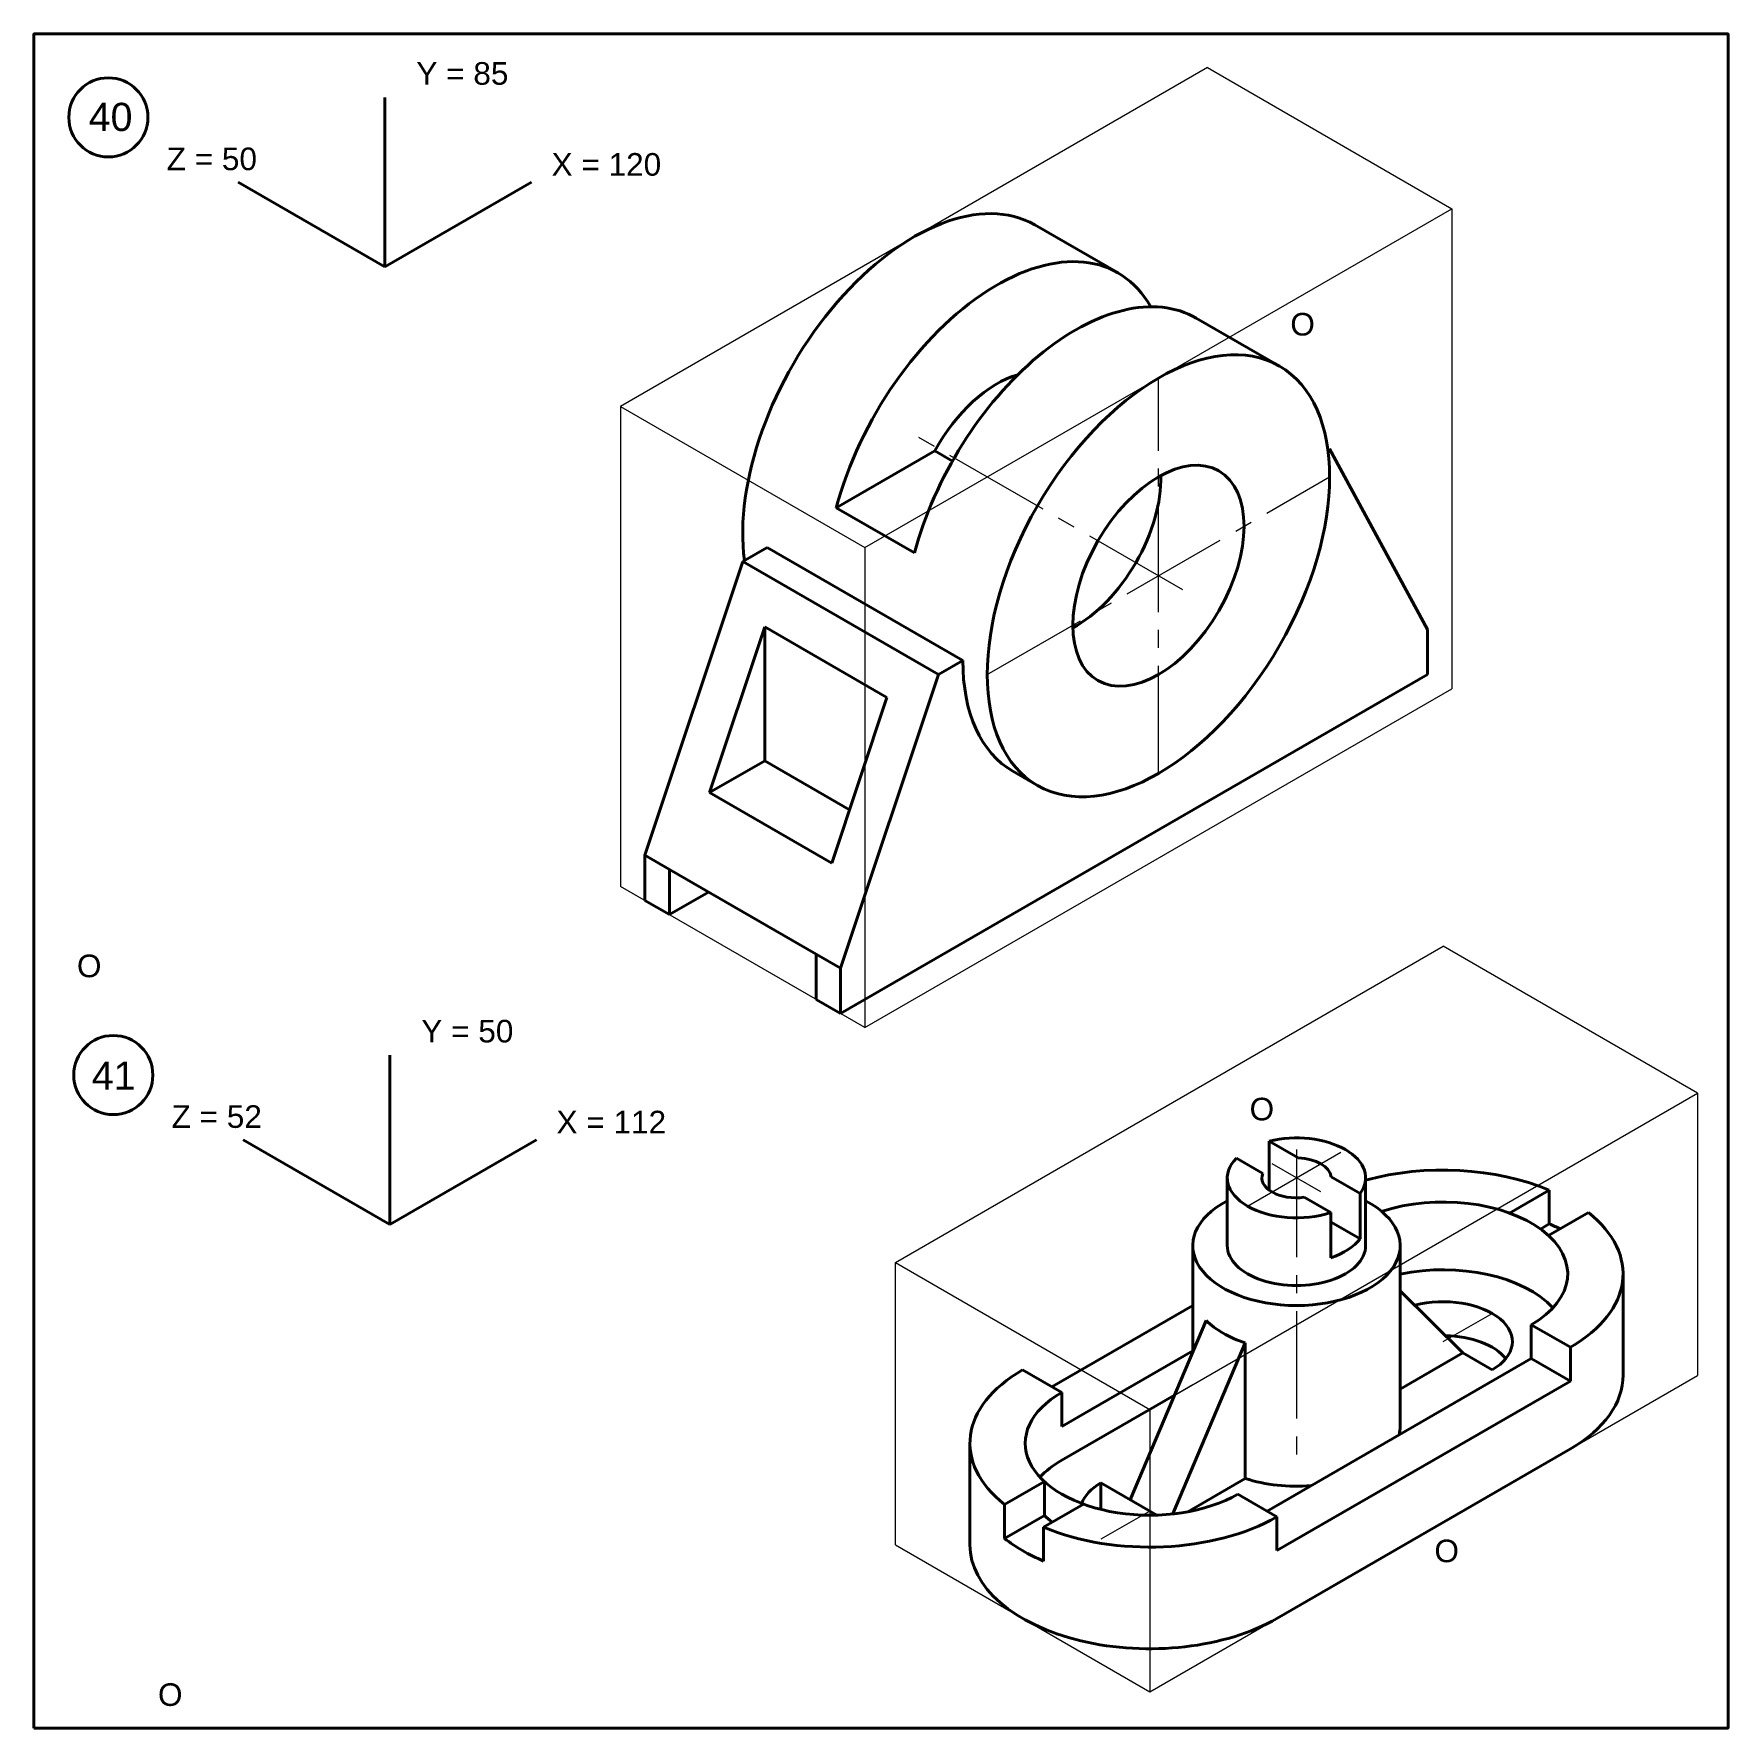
# Model space of a CAD drawing. Header units: millimetres. Extents: x 0 to 2304, y 0 to 1350.
# Drawn here: x 1400 to 1700, y 0 to 300 of the extents above; entities that cross this region are included whole.
import ezdxf

# ---------------------------------------------------------------- set-up
doc = ezdxf.new("R2010")
doc.units = ezdxf.units.MM
doc.linetypes.add('CENTER2', pattern=[28.575, 19.05, -3.175, 3.175, -3.175])
for name, color, linetype, lineweight in [('Centre', 1, 'CENTER2', 20), ('Object', 2, 'Continuous', 40), ('Projection', 5, 'Continuous', 5)]:
    doc.layers.add(name, color=color, linetype=linetype, lineweight=lineweight)
doc.styles.get("Standard").update_dxf_attribs({"font": 'arial.ttf'})

msp = doc.modelspace()

# ---------------------------------------------------------------- texts
at = {"layer": 'Object'}
for s, p in [('Y = 85', (1467.722326, 290.995347)), ('Z = 50', (1423.506221, 275.867438)), ('X = 120', (1491.662543, 274.891441)), ('Y = 50', (1468.596638, 121.414701)), ('Z = 52', (1424.380532, 106.286792)), ('X = 112', (1492.536854, 105.310795))]:
    msp.add_text(s, height=4, dxfattribs=at).set_placement(p)
at = {"layer": 'Object', "char_height": 5, "attachment_point": 1}
for s, insert in [('40', (1409.694462, 287.797678)), ('41', (1410.241237, 118.034754))]:
    msp.add_mtext_dynamic_manual_height_columns(s, width=42.32929408, gutter_width=25, heights=[0], dxfattribs=dict(at, insert=insert))
at = {"layer": 'Object', "char_height": 2.5, "attachment_point": 1}
for insert in [(1112.479099, 250.58962), (897.621745, 136.9633), (1105.267367, 111.616048), (1137.992861, 33.379359), (911.974824, 7.934548)]:
    msp.add_mtext('^I^I^I^I^I^I^I^I^I^I^I^I^I^I^I^I^I^I^I^I^I^I^I^I^I^I^I^I^I^I^I^I^I^I^I^I^I^I^I^I^I^I^I^I^I^I^I^I^I^I^I{\\H1.6x;O}', dxfattribs=dict(at, insert=insert))

# ---------------------------------------------------------------- linework, layer by layer
at = {"layer": 'Centre'}
for p, q in [((1599.124281, 169.04554), (1599.124281, 239.04554)), ((1603.454408, 201.54554), (1555.823011, 229.04554)), ((1568.813392, 186.54554), (1629.43517, 221.54554)), ((1614.908452, 92.431621), (1632.22896, 102.431621)), ((1623.568706, 102.431621), (1623.568706, 47.431621)), ((1627.898833, 94.931621), (1619.238579, 99.931621)), ((1649.549468, 68.431621), (1658.209722, 73.431621)), ((1597.587944, 38.431621), (1588.92769, 33.431621))]:
    msp.add_line(p, q, dxfattribs=at)
at = {"layer": 'Object'}
for p, q in [((1462.156124, 258.743708), (1462.156124, 288.743708)), ((1462.156124, 258.743708), (1436.175361, 273.743708)), ((1462.156124, 258.743708), (1488.136886, 273.743708)), ((1591.978483, 257.668644), (1577.256049, 266.168645)), ((1620.557321, 241.168644), (1605.834887, 249.668645)), ((1542.071771, 216.106258), (1559.514237, 226.176671)), ((1559.514237, 226.176671), (1562.651744, 224.36523)), ((1629.43517, 226.54554), (1629.124281, 226.366049)), ((1629.43517, 226.54554), (1646.755678, 194.54554)), ((1542.071771, 216.106258), (1555.928177, 208.106258)), ((1525.512122, 206.54554), (1529.842249, 209.04554)), ((1564.483265, 189.04554), (1529.842249, 209.04554)), ((1508.191614, 154.54554), (1525.512122, 206.54554)), ((1525.512122, 206.54554), (1560.153138, 186.54554)), ((1519.635521, 165.652683), (1529.409236, 194.99554)), ((1529.409236, 194.99554), (1551.059871, 182.49554)), ((1529.409236, 194.99554), (1529.409236, 171.29554)), ((1646.755678, 186.54554), (1646.755678, 194.54554)), ((1560.153138, 186.54554), (1564.483265, 189.04554)), ((1542.83263, 134.54554), (1560.153138, 186.54554)), ((1542.83263, 126.54554), (1646.755678, 186.54554)), ((1551.059871, 182.49554), (1541.286156, 153.152683)), ((1529.409236, 171.29554), (1519.635521, 165.652683)), ((1529.409236, 171.29554), (1544.438967, 162.618121)), ((1577.693206, 166.921293), (1573.363112, 169.421284)), ((1541.286156, 153.152683), (1519.635521, 165.652683)), ((1508.191614, 154.54554), (1508.191614, 146.54554)), ((1508.191614, 154.54554), (1512.521741, 152.04554)), ((1512.521741, 152.04554), (1512.521741, 144.04554)), ((1512.521741, 152.04554), (1538.502503, 137.04554)), ((1512.521741, 144.04554), (1519.449944, 148.04554)), ((1512.521741, 144.04554), (1508.191614, 146.54554)), ((1542.83263, 134.54554), (1538.502503, 137.04554)), ((1538.502503, 137.04554), (1538.502503, 129.04554)), ((1542.83263, 126.54554), (1542.83263, 134.54554)), ((1538.502503, 129.04554), (1542.83263, 126.54554)), ((1463.030435, 89.163062), (1463.030435, 119.163062)), ((1463.030435, 89.163062), (1437.049673, 104.163062)), ((1463.030435, 89.163062), (1489.011197, 104.163062)), ((1618.746881, 95.252172), (1618.746881, 103.931621)), ((1623.889917, 100.962288), (1618.746881, 103.931621)), ((1617.603722, 98.231404), (1612.926808, 100.931621)), ((1611.321258, 97.431621), (1611.321258, 85.431621)), ((1634.827037, 94.647739), (1629.684001, 97.617072)), ((1635.816155, 97.431621), (1635.816155, 85.431621)), ((1629.630884, 91.287518), (1624.953971, 93.987736)), ((1634.827037, 94.647739), (1634.827037, 86.647739)), ((1668.333962, 95.276854), (1661.284051, 91.206586)), ((1668.333962, 95.276854), (1668.333962, 89.276854)), ((1629.630884, 91.287518), (1629.630884, 83.287518)), ((1675.262165, 91.276854), (1668.212254, 87.206586)), ((1634.827037, 86.647739), (1629.684001, 89.617072)), ((1668.333962, 89.276854), (1666.773453, 88.375893)), ((1605.197533, 85.431621), (1605.197533, 66.568943)), ((1641.939879, 85.431621), (1641.939879, 53.431621)), ((1681.39259, 80.503715), (1681.392589, 62.503721)), ((1653.01357, 66.431621), (1641.939879, 77.431621)), ((1580.267436, 60.431621), (1605.197533, 74.825019)), ((1594.123843, 40.431621), (1607.584621, 72.203205)), ((1665.137926, 71.431621), (1665.137926, 65.431621)), ((1665.137926, 71.431621), (1672.066129, 67.431621)), ((1605.197533, 66.825019), (1587.195639, 56.431621)), ((1601.684932, 37.925427), (1614.512824, 68.203205)), ((1614.512824, 68.203205), (1614.512824, 44.203205)), ((1653.01357, 66.431621), (1641.939879, 60.038223)), ((1658.209722, 63.431621), (1653.01357, 66.431621)), ((1672.066129, 67.431621), (1672.066129, 61.431621)), ((1581.999487, 59.431621), (1575.071284, 63.431621)), ((1665.137926, 65.431621), (1618.372554, 38.431621)), ((1665.137926, 65.431621), (1672.066129, 61.431621)), ((1672.066129, 61.431621), (1620.104605, 31.431621)), ((1581.999487, 53.431621), (1581.999487, 59.431621)), ((1581.999487, 47.431621), (1601.975963, 58.965045)), ((1587.195639, 56.431621), (1581.999487, 53.431621)), ((1565.744577, 50.432235), (1565.744592, 32.432241)), ((1672.066129, 49.431621), (1620.104605, 19.431621)), ((1578.925158, 43.656657), (1571.875247, 39.586389)), ((1578.925158, 43.656657), (1578.925158, 37.656657)), ((1598.814589, 37.723417), (1588.92769, 43.431621)), ((1588.92769, 43.431621), (1588.92769, 38.726921)), ((1614.512824, 44.203205), (1604.302922, 38.308516)), ((1571.875247, 39.586389), (1571.875247, 33.586389)), ((1585.853362, 39.656657), (1578.80345, 35.586389)), ((1620.104605, 37.431621), (1613.176401, 41.431621)), ((1571.875247, 33.586389), (1578.925158, 37.656657)), ((1620.104605, 37.431621), (1620.104605, 31.431621)), ((1578.80345, 35.586389), (1578.80345, 29.586389))]:
    msp.add_line(p, q, dxfattribs=at)
msp.add_lwpolyline([(1400, 0), (1700, 0), (1700, 300), (1400, 300)], close=True, dxfattribs=at)
for centre in [(1413.185794, 285.219132), (1414.060106, 115.638486)]:
    msp.add_circle(centre, 7, dxfattribs=at)
for centre, major_axis, start_param, end_param in [((1555.823011, 229.04554), (-21.433035, -37.123106), 3.1415925139, 5.6411347127), ((1570.545443, 220.54554), (-21.433035, -37.123106), 2.8124320453, 5.1478304325), ((1584.401849, 212.54554), (-21.433035, -37.123106), 3.1415925139, 5.1478304325), ((1570.545443, 220.54554), (-21.433035, -37.123106), 2.4118193636, 2.4133684913), ((1570.545443, 220.54554), (-10.716518, -18.561553), 9.9641525074, 11.0253878693), ((1584.401849, 212.54554), (-10.716518, -18.561553), 7.0404052918, 8.6675579761), ((1594.794154, 206.54554), (-21.433035, -37.123106), 5.4977871438, 6.2832783041), ((1623.568706, 97.431621), (-12.247449, 0), 9.0201243237, 11.4002279246), ((1623.568706, 97.431621), (-12.247449, 0), 5.7653795389, 8.3717874022), ((1623.568706, 97.431621), (-6.123724, 0), 9.4772555185, 10.9430967299), ((1649.549468, 80.431621), (-31.843367, 0), 4.0814504155, 5.1590453589), ((1623.568706, 97.431621), (-6.123724, 0), 6.0549974748, 8.0821694664), ((1623.568706, 85.431621), (-18.371173, 0), 5.4421166366, 10.2658466313), ((1649.549468, 80.431621), (-22.045408, 0), 2.3561944902, 5.2298456425), ((1649.549468, 80.431621), (-31.843367, 0), 2.3561944902, 3.7725312185), ((1623.568706, 89.431621), (-6.123724, 0), 9.4772555185, 9.5666750154), ((1649.549468, 74.431621), (-31.843367, 0), 4.0039899576, 4.0814504155), ((1623.568706, 85.431621), (-12.247449, 0), 0, 3.1415926536), ((1623.568706, 89.431621), (-12.247449, 0), 2.0886020951, 2.7369390166), ((1649.549468, 68.431621), (-22.045408, 0), 3.6324753319, 5.0648173823), ((1649.549468, 68.431621), (-12.247449, 0), 2.3561944902, 5.1362955919), ((1623.568706, 77.431621), (-18.371173, 0), 6.7986506747, 7.3385162664), ((1649.549468, 62.431621), (-12.247449, 0), 3.5797416842, 4.6816992184), ((1597.587944, 50.431621), (-31.843367, 0), 5.4977871438, 6.9141238721), ((1649.549468, 62.431621), (-31.843367, 0), 2.3561944902, 3.1455249038), ((1597.587944, 50.431621), (-22.045408, 0), 5.4977871438, 8.6393797974), ((1623.568706, 53.431621), (-18.371173, 0), 2.999695599, 3.1415926536), ((1597.587944, 38.431621), (-22.045408, 0), 5.4977871438, 5.7923026289), ((1597.587944, 44.431621), (-31.843367, 0), 6.2826623967, 6.2837091816), ((1597.587944, 38.431621), (-12.247449, 0), 5.4977871438, 6.0934878293), ((1623.568706, 53.431621), (-18.371173, 0), 1.0553309592, 1.7126933814), ((1597.587944, 50.431621), (-31.843367, 0), 7.2230430691, 8.6393797974), ((1597.587944, 44.431621), (-22.045408, 0), 6.8444903783, 6.9572424562), ((1597.587944, 44.431621), (-31.843367, 0), 6.9141238721, 7.2230430691), ((1597.587944, 32.431621), (-31.843367, 0), 6.282235482, 8.6393797974)]:
    msp.add_ellipse(centre, major_axis=major_axis, ratio=0.5773502692, start_param=start_param, end_param=end_param, dxfattribs=at)
for major_axis in [(-21.433035, -37.123106), (-10.716518, -18.561553)]:
    msp.add_ellipse((1599.124281, 204.04554), major_axis=major_axis, ratio=0.5773502692, dxfattribs=at)
at = {"layer": 'Projection'}
for p, q in [((1607.784535, 294.04554), (1503.861487, 234.04554)), ((1607.784535, 294.04554), (1651.085805, 269.04554)), ((1547.162757, 209.04554), (1651.085805, 269.04554)), ((1651.085805, 269.04554), (1651.085805, 184.04554)), ((1503.861487, 234.04554), (1547.162757, 209.04554)), ((1503.861487, 234.04554), (1503.861487, 149.04554)), ((1547.162757, 209.04554), (1547.162757, 124.04554)), ((1547.162757, 124.04554), (1651.085805, 184.04554)), ((1547.162757, 124.04554), (1503.861487, 149.04554)), ((1552.554623, 82.431621), (1649.549468, 138.431621)), ((1694.582789, 112.431621), (1649.549468, 138.431621)), ((1597.587944, 56.431621), (1694.582789, 112.431621)), ((1694.582789, 112.431621), (1694.582789, 62.431621)), ((1552.554623, 32.431621), (1552.554623, 82.431621)), ((1552.554623, 82.431621), (1597.587944, 56.431621)), ((1597.587944, 6.431621), (1694.582789, 62.431621)), ((1597.587944, 56.431621), (1605.197533, 60.825019)), ((1597.587944, 56.431621), (1597.587944, 6.431621)), ((1578.925158, 43.656657), (1578.925158, 37.656657)), ((1571.875247, 39.586389), (1571.875247, 33.586389)), ((1578.80345, 35.586389), (1578.80345, 29.586389)), ((1552.554623, 32.431621), (1597.587944, 6.431621))]:
    msp.add_line(p, q, dxfattribs=at)

msp.set_redraw_order([(e.dxf.handle, doc.entitydb.next_handle()) for e in msp.query("TEXT MTEXT ATTDEF DIMENSION ARC_DIMENSION")])  # texts and dimensions are drawn at this point

doc.saveas('drawing.dxf')
